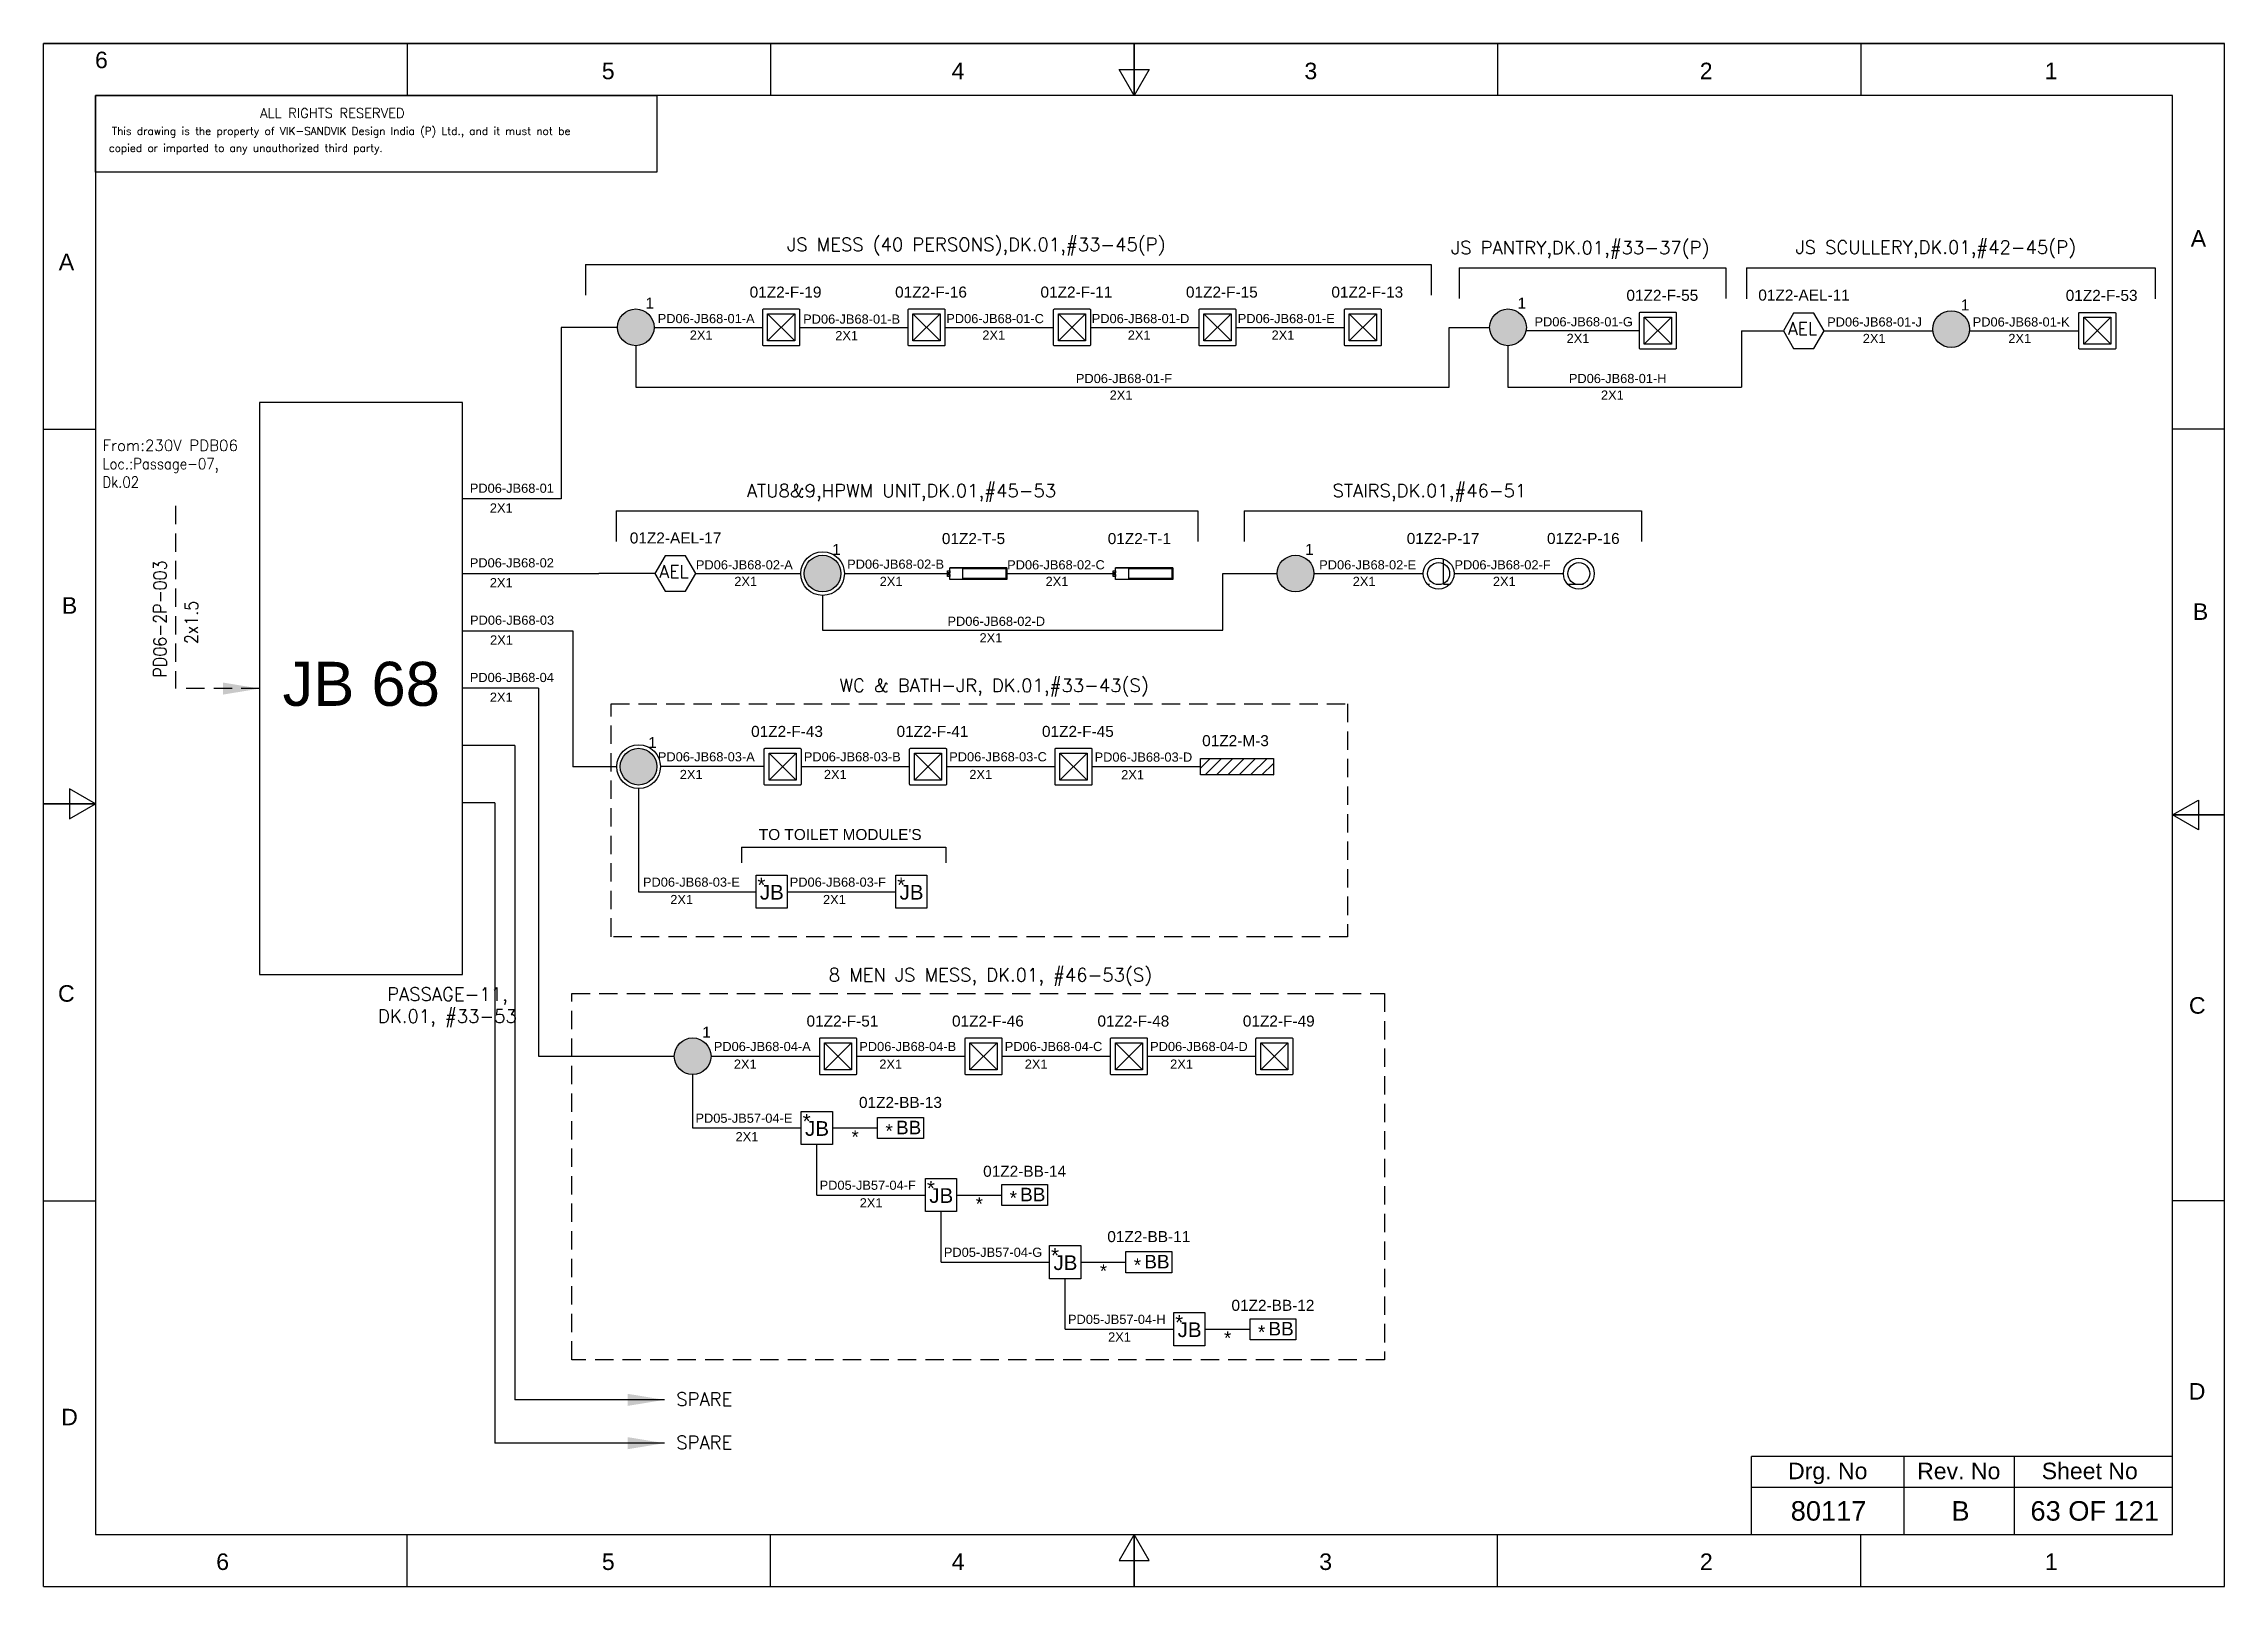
# Model space of a CAD drawing. Header units: inches. Extents: x -3311 to 1429, y -713 to 2436.
# Drawn here: x -2649.4 to -2352.4, y 408.4 to 618.4 of the extents above; entities that cross this region are included whole.
import ezdxf
from ezdxf.enums import TextEntityAlignment as Align

# ---------------------------------------------------------------- set-up
doc = ezdxf.new("R2010")
doc.units = ezdxf.units.IN
doc.linetypes.add('HIDDEN', pattern=[0.375, 0.25, -0.125])
doc.linetypes.add('SOLID', pattern=[0])
for name, color, linetype in [('BB', 7, 'Continuous'), ('Fmount', 7, 'Continuous'), ('LINE', 3, 'SOLID'), ('MirL', 7, 'Continuous')]:
    doc.layers.add(name, color=color, linetype=linetype)
for name, color, linetype, lineweight in [('ELEC_TXT-025', 1, 'Continuous', 25), ('HEL-025', 1, 'Continuous', 25), ('HEL-035', 2, 'Continuous', 35)]:
    doc.layers.add(name, color=color, linetype=linetype, lineweight=lineweight)
doc.styles.add('_NORMAL', font='arial.ttf')
doc.styles.add('ROMAN S', font='romans.shx')
doc.styles.add('ROMANS', font='simplex.shx', dxfattribs={"width": 0.88})
doc.styles.get("Standard").update_dxf_attribs({"font": 'arial.ttf'})
doc.dimstyles.get("Standard").update_dxf_attribs({"dimtxt": 0.18, "dimasz": 0.18, "dimexe": 0.18, "dimexo": 0.0625, "dimgap": 0.09, "dimtad": 0, "dimtih": 1, "dimtoh": 1, "dimdec": 4, "dimzin": 0, "dimdsep": 46, "dimtxsty": 'Standard', "dimcen": 0.09, "dimadec": 0, "dimazin": 0, "dimtfac": 1, "dimtdec": 4, "dimtofl": 0, "dimtmove": 0, "dimatfit": 3, "dimfxl": 1, "dimtolj": 1, "dimtzin": 0, "dimarcsym": 0})
pattern_1 = [(0, (0, 0), (0, 6.985), [5.08, -1.905]), (90, (0, 0), (-6.985, 4e-16), [5.08, -1.905])]

msp = doc.modelspace()

# ---------------------------------------------------------------- texts
at = {"color": 7}
for s, height, p in [('PD06-JB68-01-A', 1.25, (-2565.75, 580.37)), ('2X1', 1.25, (-2561.38, 578.12)), ('PD06-JB68-01-B', 1.25, (-2545.94, 580.3)), ('2X1', 1.25, (-2541.57, 578.05)), ('PD06-JB68-01-C', 1.25, (-2526.45, 580.37, -0.03)), ('2X1', 1.25, (-2521.54, 578.12)), ('PD06-JB68-01-D', 1.25, (-2506.64, 580.37, -0.03)), ('2X1', 1.25, (-2501.73, 578.12)), ('PD06-JB68-01-E', 1.25, (-2486.75, 580.37, -0.03)), ('2X1', 1.25, (-2482.15, 578.12)), ('PD06-JB68-01-G', 1.25, (-2446.34, 579.93)), ('PD06-JB68-01-J', 1.25, (-2406.48, 579.91, -0.08)), ('PD06-JB68-01-K', 1.25, (-2386.66, 579.91, -0.08)), ('2X1', 1.25, (-2441.97, 577.68)), ('2X1', 1.25, (-2401.63, 577.66, -0.05)), ('2X1', 1.25, (-2381.81, 577.66, -0.05)), ('PD06-JB68-01-F', 1.25, (-2508.8, 572.21, -0.03)), ('PD06-JB68-01-H', 1.25, (-2441.66, 572.21)), ('2X1', 1.25, (-2504.2, 569.95)), ('2X1', 1.25, (-2437.29, 569.95)), ('PD06-JB68-01', 1.25, (-2591.34, 557.27)), ('2X1', 1.25, (-2588.61, 554.58)), ('PD06-JB68-02', 1.25, (-2591.34, 547.11)), ('PD06-JB68-02-A', 1.25, (-2560.55, 546.84, -0.03)), ('PD06-JB68-02-B', 1.25, (-2539.95, 546.93, -0.03)), ('PD06-JB68-02-C', 1.25, (-2518.16, 546.84, -0.03)), ('PD06-JB68-02-E', 1.25, (-2475.66, 546.84, -0.03)), ('PD06-JB68-02-F', 1.25, (-2457.24, 546.84, -0.03)), ('2X1', 1.25, (-2588.61, 544.41)), ('2X1', 1.25, (-2555.32, 544.58)), ('2X1', 1.25, (-2535.52, 544.58)), ('2X1', 1.25, (-2512.93, 544.58)), ('2X1', 1.25, (-2471.1, 544.58)), ('2X1', 1.25, (-2452.01, 544.58)), ('PD06-JB68-03', 1.25, (-2591.31, 539.3)), ('2X1', 1.25, (-2588.58, 536.61)), ('PD06-JB68-02-D', 1.25, (-2526.29, 539.15, -0.03)), ('2X1', 1.25, (-2521.92, 536.9)), ('PD06-JB68-04', 1.25, (-2591.34, 531.5)), ('2X1', 1.25, (-2588.61, 528.81)), ('PD06-JB68-03-A', 1.25, (-2565.73, 520.7, 0.08)), ('PD06-JB68-03-B', 1.25, (-2545.85, 520.7, 0.08)), ('PD06-JB68-03-C', 1.25, (-2526.05, 520.7, 0.08)), ('PD06-JB68-03-D', 1.25, (-2506.25, 520.66, 0.08)), ('2X1', 1.25, (-2562.74, 518.29)), ('2X1', 1.25, (-2543.12, 518.29)), ('2X1', 1.25, (-2523.31, 518.29)), ('2X1', 1.25, (-2502.63, 518.26)), ("TO TOILET MODULE'S", 1.5, (-2551.98, 509.99)), ('PD06-JB68-03-E', 1.25, (-2567.76, 503.63, 0.08)), ('2X1', 1.25, (-2564.04, 501.26)), ('PD06-JB68-03-F', 1.25, (-2547.77, 503.63, 0.08)), ('2X1', 1.25, (-2543.24, 501.26)), ('PD06-JB68-04-A', 1.25, (-2558.11, 481.25, 0.08)), ('PD06-JB68-04-B', 1.25, (-2538.3, 481.25, 0.08)), ('PD06-JB68-04-C', 1.25, (-2518.49, 481.25, 0.08)), ('PD06-JB68-04-D', 1.25, (-2498.69, 481.25, 0.08)), ('2X1', 1.25, (-2555.38, 478.85)), ('2X1', 1.25, (-2535.57, 478.85)), ('2X1', 1.25, (-2515.76, 478.85)), ('2X1', 1.25, (-2495.96, 478.85)), ('PD05-JB57-04-E', 1.25, (-2560.61, 471.49, 0.08)), ('2X1', 1.25, (-2555.15, 468.97)), ('*', 1.8, (-2539.35, 468.68)), ('PD05-JB57-04-F', 1.25, (-2543.7, 462.36, 0.08)), ('2X1', 1.25, (-2538.24, 459.96)), ('*', 1.8, (-2522.44, 459.55)), ('PD05-JB57-04-G', 1.25, (-2526.78, 453.23, 0.08)), ('*', 1.8, (-2505.53, 450.42)), ('PD05-JB57-04-H', 1.25, (-2509.87, 444.1, 0.08)), ('2X1', 1.25, (-2504.41, 441.7)), ('*', 1.8, (-2488.62, 441.29))]:
    msp.add_text(s, height=height, dxfattribs=at).set_placement(p)
at = {"color": 7, "lineweight": 30}
msp.add_text('JB 68 ', height=6, dxfattribs=at).set_placement((-2604.96, 531.26), align=Align.MIDDLE_CENTER)
at = {"color": 7}
for s, height, p in [('Drg. No', 2.246, (-2406.4, 424.08)), ('Rev. No', 2.246, (-2388.56, 424.08)), ('Sheet No', 2.246, (-2370.72, 424.08)), ('80117', 2.653, (-2406.29, 418.64)), ('B', 2.65, (-2388.32, 418.64)), ('63 OF 121', 2.653, (-2370.04, 418.64))]:
    msp.add_text(s, height=height, dxfattribs=at).set_placement(p, align=Align.MIDDLE_CENTER)
at = {"color": 7, "char_height": 1.8, "attachment_point": 1, "style": '_NORMAL'}
for s, insert, width in [('{\\Fromans|c0;\\C2;JS MESS (40 PERSONS),DK.01,#33-45(P)}', (-2548.12, 591.99, 0.22), 64.1591), ('{\\Fromans|c0;\\C2;JS PANTRY,DK.01,#33-37(P)}', (-2457.69, 591.55, 0.22), 40.2117), ('{\\Fromans|c0;\\C2;JS SCULLERY,DK.01,#42-45(P)}', (-2410.78, 591.61, 0.16), 48.0727), ('{\\Fromans|c0;\\C2;ATU8&9,HPWM UNIT,DK.01,#45-53}', (-2553.61, 558.46, 0.22), 74.1776), ('{\\Fromans|c0;\\C2;STAIRS,DK.01,#46-51}', (-2473.84, 558.46, 0.22), 40.2117), ('{\\Fromans|c0;\\C2;WC & BATH-JR, DK.01,#33-43(S)}', (-2541, 531.95, 0.22), 74.1776), ('{\\Fromans|c0;\\C2;SPARE}', (-2563.22, 434.76), 8.1658), ('{\\Fromans|c0;\\C2;SPARE}', (-2563.22, 428.86), 8.1658)]:
    msp.add_mtext(s, dxfattribs=dict(at, insert=insert, width=width))
at = {"color": 7, "insert": (-2641.37, 564.48), "char_height": 1.5, "width": 36.8884, "attachment_point": 1}
msp.add_mtext('{\\Fromans|c0;\\C2;From:230V PDB06 \\P\\Fsimplex|c0;\\W0.88;Loc.:Passage-07,      \\PDk.02}', dxfattribs=at)
at = {"color": 7, "insert": (-2634.43, 532.11), "char_height": 1.8, "width": 17.1296, "attachment_point": 1, "rotation": 90, "style": '_NORMAL'}
msp.add_mtext('{\\Fromans|c0;\\W0.88;PD06-2P-003}', dxfattribs=at)
at = {"color": 7, "insert": (-2630.16, 536.67), "char_height": 1.8, "attachment_point": 1, "rotation": 90, "style": '_NORMAL'}
msp.add_mtext('{\\Fsimplex|c0;\\W0.88;2x1.5}', dxfattribs=at)
at = {"insert": (-2542.46, 492.52, -0.03), "char_height": 1.8, "width": 80.3537, "attachment_point": 1, "style": '_NORMAL'}
msp.add_mtext('{\\Fromans|c0;\\C2;8 MEN JS MESS, DK.01, #46-53(S)}', dxfattribs=at)
at = {"color": 7, "insert": (-2603.84, 489.9), "char_height": 1.8, "attachment_point": 1, "style": '_NORMAL'}
msp.add_mtext('\\pxqc;{\\Fromans|c0;\\C2;PASSAGE-11, \\PDK.01, #33-53}', dxfattribs=at)

# ---------------------------------------------------------------- blocks, each defined once
blk = doc.blocks.new('fr')
at = {"color": 7, "linetype": 'Continuous'}
for p, q in [((33763.99, 4500.4), (33466.99, 4500.4)), ((33466.99, 4500.4), (33763.99, 4500.4)), ((33466.99, 4290.33), (33466.99, 4500.4)), ((33516.49, 4500.4), (33516.49, 4493.33)), ((33565.99, 4500.4), (33565.99, 4493.33)), ((33615.49, 4500.4), (33615.49, 4493.33)), ((33615.49, 4493.33), (33615.49, 4500.4)), ((33615.49, 4500.4), (33615.49, 4493.33)), ((33664.99, 4500.4), (33664.99, 4493.33)), ((33714.49, 4500.4), (33714.49, 4493.33)), ((33763.99, 4290.33), (33763.99, 4500.4)), ((33763.99, 4290.33), (33763.99, 4500.4)), ((33615.49, 4493.33), (33613.45, 4496.87)), ((33613.45, 4496.87), (33617.53, 4496.87)), ((33617.53, 4496.87), (33615.49, 4493.33)), ((33756.92, 4493.33), (33474.06, 4493.33)), ((33474.06, 4493.33), (33474.06, 4297.41)), ((33756.92, 4297.41), (33756.92, 4493.33)), ((33466.99, 4447.89), (33474.06, 4447.89)), ((33763.99, 4447.89), (33756.92, 4447.89)), ((33474.06, 4396.87), (33470.53, 4398.91)), ((33470.53, 4398.91), (33470.53, 4394.83)), ((33466.99, 4396.87), (33474.06, 4396.87)), ((33474.06, 4396.87), (33466.99, 4396.87)), ((33466.99, 4396.87), (33474.06, 4396.87)), ((33470.53, 4394.83), (33474.06, 4396.87)), ((33756.92, 4395.37), (33760.45, 4397.41)), ((33760.45, 4397.41), (33760.45, 4393.33)), ((33763.99, 4395.37), (33756.92, 4395.37)), ((33760.45, 4393.33), (33756.92, 4395.37)), ((33756.92, 4395.37), (33763.99, 4395.37)), ((33763.99, 4395.37), (33756.92, 4395.37)), ((33466.99, 4342.85), (33474.06, 4342.85)), ((33763.99, 4342.85), (33756.92, 4342.85)), ((33474.06, 4297.41), (33756.92, 4297.41)), ((33516.49, 4290.33), (33516.49, 4297.41)), ((33565.99, 4290.33), (33565.99, 4297.41)), ((33615.49, 4297.41), (33613.45, 4293.87)), ((33615.49, 4290.33), (33615.49, 4297.41)), ((33617.53, 4293.87), (33615.49, 4297.41)), ((33615.49, 4297.41), (33615.49, 4290.33)), ((33615.49, 4290.33), (33615.49, 4297.41)), ((33664.99, 4290.33), (33664.99, 4297.41)), ((33714.49, 4290.33), (33714.49, 4297.41)), ((33613.45, 4293.87), (33617.53, 4293.87)), ((33466.99, 4290.33), (33763.99, 4290.33)), ((33466.99, 4290.33), (33763.99, 4290.33))]:
    blk.add_line(p, q, dxfattribs=at)
at = {"color": 7, "style": '_NORMAL'}
for s, p in [('6', (33474.86, 4498.18)), ('5', (33543.88, 4496.68)), ('4', (33591.52, 4496.68)), ('3', (33639.57, 4496.68)), ('2', (33693.41, 4496.68)), ('1', (33740.39, 4496.68)), ('A', (33760.45, 4473.88)), ('A', (33470.1, 4470.68)), ('B', (33470.52, 4423.9)), ('B', (33760.74, 4423.06)), ('C', (33470.08, 4371.07)), ('C', (33760.29, 4369.44)), ('D', (33760.27, 4316.89)), ('D', (33470.51, 4313.39)), ('6', (33491.37, 4293.69)), ('5', (33543.89, 4293.69)), ('4', (33591.53, 4293.69)), ('3', (33641.59, 4293.69)), ('2', (33693.43, 4293.69)), ('1', (33740.41, 4293.69))]:
    blk.add_text(s, height=2.25, dxfattribs=at).set_placement(p, align=Align.MIDDLE_CENTER)
blk = doc.blocks.new('LED FLUSH MOUNT')
for p, q in [((114818, 79432), (114604, 79219)), ((114604, 79432), (114818, 79219))]:
    blk.add_line(p, q)
blk.add_lwpolyline([(114572, 79470), (114850, 79470, -0.414214), (114856, 79464), (114856, 79186, -0.414214), (114850, 79180), (114572, 79180, -0.414214), (114566, 79186), (114566, 79464, -0.414214)], format="xyb", close=True)
blk.add_lwpolyline([(114604, 79432), (114818, 79432), (114818, 79219), (114604, 79219)], close=True)
blk = doc.blocks.new('LED Flush Mounted Light 22W')
blk.add_blockref('LED FLUSH MOUNT', (0, 0))
at = {"style": 'ROMANS', "width": 0.7}
blk.add_attdef('TAG_NO.:', (113905, 79579), '', height=250, dxfattribs=at)
blk = doc.blocks.new('FIXED_KEY_SWITCH')
h = blk.add_hatch(color=1)
h.dxf.hatch_style = 1
edge = h.paths.add_edge_path()
edge.add_arc((848.13, 1737.46), 2.5, 0, 360)
at = {"color": 1}
blk.add_circle((848.13, 1737.46), 2.5, dxfattribs=at)
at = {"color": 7, "insert": (849.44, 1741.5), "char_height": 1.5, "attachment_point": 1, "style": '_NORMAL'}
blk.add_mtext_dynamic_manual_height_columns('1', width=1.5, gutter_width=7.5, heights=[0], dxfattribs=at)
blk = doc.blocks.new('SWT')
blk.add_blockref('FIXED_KEY_SWITCH', (0, 0))
blk.add_attdef('TAG_NO', (844.55, 1741.11), '', height=1.5)
blk = doc.blocks.new('2A')
at = {"color": 7, "lineweight": -3, "ltscale": 2.5}
blk.add_line((790.02, 1997.62, -0.03), (782.23, 1997.62, -0.03), dxfattribs=at)
at = {"color": 7, "lineweight": -3, "ltscale": 2.5, "elevation": -0.03}
for points in [[(781.91, 1997.21), (782.23, 1997.21), (782.23, 1996.94), (781.91, 1996.94)], [(781.91, 1996.7), (782.23, 1996.7), (782.23, 1996.44), (781.91, 1996.44)], [(782.23, 1997.62), (790.02, 1997.62), (790.02, 1996.02), (782.23, 1996.02)], [(784.03, 1997.5), (789.88, 1997.5), (789.88, 1996.14), (784.03, 1996.14)]]:
    blk.add_lwpolyline(points, close=True, dxfattribs=at)
blk = doc.blocks.new('LED TUBE LIGHT 30W')
blk.add_blockref('2A', (179.91, -357.89))
blk.add_attdef('TAG_NO.', (962.52, 1642.97), '', height=1.5)
blk = doc.blocks.new('AEL')
at = {"color": 4}
blk.add_lwpolyline([(989.98, -190.09), (992.75, -190.09), (994.14, -187.69), (992.75, -185.28), (989.98, -185.28), (988.59, -187.69)], close=True, dxfattribs=at)
at = {"color": 4, "style": 'ROMANS'}
blk.add_text('AEL', height=1.725, dxfattribs=at).set_placement((989.2, -188.27))
blk = doc.blocks.new('AEL_L')
blk.add_blockref('AEL', (0, 0))
blk.add_attdef('TAG_NO', (986.55, -183.59), '', height=1.5)
blk = doc.blocks.new('1')
h = blk.add_hatch()
h.set_pattern_fill('ANGLE', color=6)
h.set_pattern_definition(pattern_1)
h.paths.add_polyline_path([(303.23, 2044.43, 1), (306.22, 2044.43, 1)], flags=0)
h.paths.add_polyline_path([(302.63, 2044.43, 1), (306.83, 2044.43, 1)])
h.paths.add_polyline_path([(306.22, 2044.43, -1), (303.23, 2044.43, -1)], flags=16)
h = blk.add_hatch()
h.set_pattern_fill('ANGLE', color=6)
h.set_pattern_definition(pattern_1)
h.paths.add_polyline_path([(303.23, 2044.43, 1), (306.22, 2044.43, 1)])
at = {"color": 6}
for radius in [2.1, 1.5]:
    blk.add_circle((304.73, 2044.43), radius, dxfattribs=at)
blk = doc.blocks.new('LED PENDENT LIGHT 15W')
blk.add_blockref('1', (0, 0))
blk.add_attdef('TAG_NO', (301.63, 2048.1), '', height=1.5)
blk = doc.blocks.new('MIR')
h = blk.add_hatch()
h.set_pattern_fill('ANSI31', color=256, scale=500)
h.set_pattern_definition([(45, (0, 0), (-44.194174, 44.194174), [])])
h.paths.add_polyline_path([(109452, 30143), (110019, 30143), (110019, 30272), (109452, 30272)])
at = {"elevation": -6}
blk.add_lwpolyline([(109452, 30272), (110019, 30272), (110019, 30143), (109452, 30143)], close=True, dxfattribs=at)
blk = doc.blocks.new('MIRROR LIGHT')
blk.add_blockref('MIR', (0, 0))
at = {"style": 'ROMANS', "width": 0.7}
blk.add_attdef('TAG_NO.:', (108952, 30348), '', height=250, dxfattribs=at)
blk = doc.blocks.new('A$C4BAD7D21')
at = {"layer": 'HEL-025'}
blk.add_lwpolyline([(-34000, 0), (-34000, 2086), (-18714, 2086), (-18714, 0)], close=True, dxfattribs=at)
at = {"layer": 'HEL-025', "style": 'ROMANS'}
for s, p in [('This drawing is the property of VIK-SANDVIK Design India (P) Ltd., and it must not be', (-33558, 1016)), (' copied or imparted to any unauthorized third party.', (-33785, 550))]:
    blk.add_text(s, height=210, dxfattribs=at).set_placement(p)
at = {"layer": 'HEL-035', "style": 'ROMANS'}
blk.add_text('     ALL RIGHTS RESERVED', height=262.5, dxfattribs=at).set_placement((-30497, 1476))
blk = doc.blocks.new('JB')
blk.add_lwpolyline([(1661.35, 1973.02), (1665.59, 1973.02), (1665.59, 1968.5), (1661.35, 1968.5)], close=True)
at = {"color": 7}
for s, p in [('*', (1661.54, 1970.68)), ('JB', (1661.87, 1969.69))]:
    blk.add_text(s, height=2, dxfattribs=at).set_placement(p)
blk = doc.blocks.new('JB_FOR_BUNKLIGHT')
blk.add_blockref('JB', (0, 0))
blk.add_attdef('TAG_NO:', (1659.46, 1975.19), '', height=1.5)
blk = doc.blocks.new('bunk_light')
blk.add_lwpolyline([(17773, 202986), (18112, 202986), (18112, 202830), (17773, 202830)], close=True)
at = {"char_height": 100, "attachment_point": 1}
for s, insert in [('*', (17831, 202937)), ('BB', (17909, 202962))]:
    blk.add_mtext_dynamic_manual_height_columns(s, width=182.6, gutter_width=7.5, heights=[0], dxfattribs=dict(at, insert=insert))
blk = doc.blocks.new('LED_BUNK _LIGHT')
at = {"xscale": 0.8, "yscale": 0.8, "zscale": 0.8}
blk.add_blockref('bunk_light', (4436, 38936), dxfattribs=at)
at = {"style": 'ROMAN S', "width": 0.7}
blk.add_attdef('TAG_NO:', text='', height=250, dxfattribs=at).set_placement((18767, 201415), align=Align.CENTER)

# ---------------------------------------------------------------- linework, layer by layer
for p, q in [((-2575.57, 588.35, -0.05), (-2460.41, 588.35, -0.05)), ((-2456.58, 587.91, -0.05), (-2420.26, 587.91, -0.05)), ((-2417.45, 587.89, -0.11), (-2361.81, 587.89, -0.11)), ((-2578.91, 579.8), (-2578.91, 556.43)), ((-2571.24, 579.8), (-2578.91, 579.8)), ((-2457.96, 571.64), (-2457.96, 579.8)), ((-2418.15, 579.34, -0.05), (-2418.15, 571.64, -0.01)), ((-2387.1, 579.34, -0.05), (-2372.2, 579.34, -0.05)), ((-2568.74, 577.3), (-2568.74, 571.64)), ((-2449.95, 577.3), (-2449.95, 571.64)), ((-2571.39, 554.82, -0.05), (-2492.17, 554.82, -0.05)), ((-2485.87, 554.82, -0.05), (-2431.78, 554.82, -0.05)), ((-2566.14, 546.27), (-2573.78, 546.27)), ((-2476.39, 546.27), (-2461.5, 546.27)), ((-2457.3, 546.27), (-2442.4, 546.27)), ((-2543.29, 543.29), (-2543.29, 538.58)), ((-2577.3, 538.46), (-2577.3, 519.95)), ((-2581.98, 530.66), (-2592.32, 530.66)), ((-2581.98, 530.66), (-2581.98, 480.54)), ((-2585.19, 522.86), (-2592.32, 522.86)), ((-2585.19, 522.86), (-2585.19, 433.76)), ((-2571.32, 519.95), (-2577.3, 519.95)), ((-2551.24, 519.98), (-2565.37, 519.98)), ((-2587.91, 515.06), (-2592.32, 515.06)), ((-2587.91, 515.06), (-2587.91, 427.86)), ((-2554.35, 509), (-2526.49, 509)), ((-2541.96, 470.78), (-2535.81, 470.78)), ((-2525.05, 461.65), (-2518.9, 461.65)), ((-2508.14, 452.51), (-2501.99, 452.51)), ((-2491.23, 443.38), (-2485.08, 443.38))]:
    msp.add_line(p, q)
at = {"color": 7, "linetype": 'Continuous'}
for p, q in [((-2359.46, 426.03), (-2416.78, 426.03)), ((-2416.78, 415.44), (-2416.78, 426.03)), ((-2396, 415.44), (-2396, 426.03)), ((-2380.99, 415.44), (-2380.99, 426.03)), ((-2416.78, 421.85), (-2359.46, 421.85))]:
    msp.add_line(p, q, dxfattribs=at)
at = {"linetype": 'HIDDEN', "ltscale": 10}
msp.add_lwpolyline([(-2631.44, 555.49), (-2631.44, 530.61)], dxfattribs=at)
for points, elevation in [([(-2572.11, 528.53), (-2471.79, 528.53), (-2471.79, 496.83), (-2572.11, 496.83)], -0.05), ([(-2577.46, 489.09), (-2466.79, 489.09), (-2466.79, 439.23), (-2577.46, 439.23)], -0.03)]:
    msp.add_lwpolyline(points, close=True, dxfattribs=dict(at, elevation=elevation))
at = {"layer": 'LINE', "color": 0}
for p, q in [((-2575.57, 588.35, -0.05), (-2575.57, 584.16, -0.05)), ((-2460.41, 588.35, -0.05), (-2460.41, 584.16, -0.05)), ((-2456.58, 587.91, -0.05), (-2456.58, 583.72, -0.05)), ((-2420.26, 587.91, -0.05), (-2420.26, 583.72, -0.05)), ((-2417.45, 587.89, -0.11), (-2417.45, 583.7, -0.11)), ((-2361.81, 587.89, -0.11), (-2361.81, 583.7, -0.11)), ((-2566.24, 579.8), (-2551.44, 579.8)), ((-2546.43, 579.8), (-2531.64, 579.8)), ((-2526.63, 579.8), (-2511.83, 579.8)), ((-2506.82, 579.8), (-2492.02, 579.8)), ((-2487.01, 579.8), (-2472.22, 579.8)), ((-2457.96, 579.8), (-2452.45, 579.8)), ((-2447.49, 579.36), (-2432.04, 579.36)), ((-2406.89, 579.34, -0.05), (-2392.1, 579.34, -0.05)), ((-2568.74, 571.64), (-2457.96, 571.64)), ((-2449.95, 571.64), (-2418.15, 571.64)), ((-2619.97, 569.56), (-2619.97, 491.66)), ((-2592.32, 569.56), (-2619.97, 569.56)), ((-2592.32, 491.66), (-2592.32, 569.56)), ((-2578.91, 556.43), (-2592.32, 556.43)), ((-2571.39, 554.82, -0.05), (-2571.39, 550.63, -0.05)), ((-2492.17, 554.82, -0.05), (-2492.17, 550.63, -0.05)), ((-2485.87, 554.82, -0.05), (-2485.87, 550.63, -0.05)), ((-2431.78, 554.82, -0.05), (-2431.78, 550.63, -0.05)), ((-2592.32, 546.27), (-2573.78, 546.27)), ((-2560.58, 546.27), (-2546.26, 546.27)), ((-2540.31, 546.27), (-2525.99, 546.27)), ((-2518.19, 546.27), (-2503.4, 546.27)), ((-2592.29, 538.46), (-2577.3, 538.46)), ((-2543.29, 538.58), (-2488.8, 538.58)), ((-2546.23, 519.98), (-2531.44, 519.98)), ((-2526.43, 519.98), (-2511.63, 519.98)), ((-2506.62, 519.98), (-2491.82, 519.98)), ((-2554.35, 509), (-2554.35, 506.9)), ((-2526.49, 509), (-2526.49, 506.9)), ((-2568.35, 502.95), (-2552.36, 502.95)), ((-2548.12, 502.95), (-2533.33, 502.95)), ((-2619.97, 491.66), (-2592.32, 491.66)), ((-2581.98, 480.54), (-2563.49, 480.54)), ((-2558.49, 480.54), (-2543.69, 480.54)), ((-2538.68, 480.54), (-2523.88, 480.54)), ((-2518.87, 480.54), (-2504.08, 480.54)), ((-2499.07, 480.54), (-2484.27, 480.54)), ((-2560.99, 478.04), (-2560.99, 470.78)), ((-2560.99, 470.78), (-2546.19, 470.78)), ((-2544.08, 461.65), (-2544.08, 468.52)), ((-2544.08, 461.65), (-2529.28, 461.65)), ((-2527.16, 452.51), (-2527.16, 459.39)), ((-2527.16, 452.51), (-2512.37, 452.51)), ((-2510.25, 443.38), (-2510.25, 450.26)), ((-2510.25, 443.38), (-2495.46, 443.38))]:
    msp.add_line(p, q, dxfattribs=at)
at = {"layer": 'LINE', "color": 7}
for p, q in [((-2418.15, 579.34, -0.05), (-2412.45, 579.34, -0.05)), ((-2488.8, 538.58), (-2488.8, 546.27)), ((-2488.8, 546.27), (-2481.39, 546.27)), ((-2568.35, 517.01), (-2568.35, 502.95))]:
    msp.add_line(p, q, dxfattribs=at)
at = {"layer": 'LINE', "color": 0}
for centre in [(-2543.29, 546.27), (-2568.35, 519.98)]:
    msp.add_circle(centre, 2.97, dxfattribs=at)

# ---------------------------------------------------------------- block references
for name, p in [('fr', (-36116.37, -3881.97)), ('SWT', (-3416.87, -1157.66)), ('SWT', (-3298.08, -1157.66)), ('SWT', (-3237.72, -1157.9, -0.05)), ('SWT', (-3391.42, -1191.19)), ('SWT', (-3327.02, -1191.19)), ('SWT', (-3416.48, -1217.48)), ('JB_FOR_BUNKLIGHT', (-4213.71, -1467.81)), ('JB_FOR_BUNKLIGHT', (-4194.68, -1467.81)), ('SWT', (-3409.12, -1256.92)), ('JB_FOR_BUNKLIGHT', (-4207.55, -1499.98)), ('JB_FOR_BUNKLIGHT', (-4190.63, -1509.11)), ('JB_FOR_BUNKLIGHT', (-4173.72, -1518.25)), ('JB_FOR_BUNKLIGHT', (-4156.81, -1527.38))]:
    msp.add_blockref(name, p)
ref = msp.add_blockref('AEL_L', (-3401.03, 767.03, -0.05))
ref.add_attrib('TAG_NO', '01Z2-AEL-11', (-2415.86, 583.44, -0.05), dxfattribs={"color": 4, "height": 1.5})
ref = msp.add_blockref('AEL_L', (-3554.72, 733.95))
ref.add_attrib('TAG_NO', '01Z2-AEL-17', (-2569.55, 550.37), dxfattribs={"color": 4, "height": 1.5})
ref = msp.add_blockref('LED TUBE LIGHT 30W', (-3488.12, -1092.66, 0.03))
ref.add_attrib('TAG_NO.', '01Z2-T-5', (-2527.05, 550.29, 0.03), dxfattribs={"height": 1.5})
ref = msp.add_blockref('LED TUBE LIGHT 30W', (-3465.53, -1092.66, 0.03))
ref.add_attrib('TAG_NO.', '01Z2-T-1', (-2504.46, 550.29, 0.03), dxfattribs={"height": 1.5})
ref = msp.add_blockref('LED PENDENT LIGHT 15W', (-2764.13, -1498.16))
ref.add_attrib('TAG_NO', '01Z2-P-17', (-2463.74, 550.3), dxfattribs={"height": 1.5})
ref = msp.add_blockref('LED PENDENT LIGHT 15W', (-2745.03, -1498.16))
ref.add_attrib('TAG_NO', '01Z2-P-16', (-2444.64, 550.3), dxfattribs={"height": 1.5})
at = {"layer": 'BB'}
ref = msp.add_blockref('LED_BUNK _LIGHT', (-2965.6, -4166.31), dxfattribs=dict(at, xscale=0.02304, yscale=0.02304, zscale=0.02304))
ref.add_attrib('TAG_NO:', '01Z2-BB-13', dxfattribs={"layer": '0', "height": 1.5}).set_placement((-2532.69, 473.06, 0), align=Align.BOTTOM_CENTER)
ref = msp.add_blockref('LED_BUNK _LIGHT', (-2948.69, -4175.44), dxfattribs=dict(at, xscale=0.02304, yscale=0.02304, zscale=0.02304))
ref.add_attrib('TAG_NO:', '01Z2-BB-14', dxfattribs={"layer": '0', "height": 1.5}).set_placement((-2515.78, 463.69, 0), align=Align.BOTTOM_CENTER)
ref = msp.add_blockref('LED_BUNK _LIGHT', (-2931.78, -4184.58), dxfattribs=dict(at, xscale=0.02304, yscale=0.02304, zscale=0.02304))
ref.add_attrib('TAG_NO:', '01Z2-BB-11', dxfattribs={"layer": '0', "height": 1.5}).set_placement((-2498.87, 454.79, 0), align=Align.BOTTOM_CENTER)
ref = msp.add_blockref('LED_BUNK _LIGHT', (-2914.87, -4193.71), dxfattribs=dict(at, xscale=0.02304, yscale=0.02304, zscale=0.02304))
ref.add_attrib('TAG_NO:', '01Z2-BB-12', dxfattribs={"layer": '0', "height": 1.5}).set_placement((-2481.96, 445.43, 0), align=Align.BOTTOM_CENTER)
at = {"layer": 'ELEC_TXT-025', "color": 0, "xscale": 0.005, "yscale": 0.005, "zscale": 0.005}
msp.add_blockref('A$C4BAD7D21', (-2472.31, 600.93), dxfattribs=at)
at = {"layer": 'Fmount'}
ref = msp.add_blockref('LED Flush Mounted Light 22W', (-4531.14, -790.94), dxfattribs=dict(at, xscale=0.01728, yscale=0.01728, zscale=0.01728))
ref.add_attrib('TAG_NO.:', '01Z2-F-19', dxfattribs={"layer": '0', "height": 1.5}).set_placement((-2553.23, 583.4), align=Align.BOTTOM_LEFT)
ref = msp.add_blockref('LED Flush Mounted Light 22W', (-4511.34, -790.94), dxfattribs=dict(at, xscale=0.01728, yscale=0.01728, zscale=0.01728))
ref.add_attrib('TAG_NO.:', '01Z2-F-16', dxfattribs={"layer": '0', "height": 1.5}).set_placement((-2533.42, 583.4), align=Align.BOTTOM_LEFT)
ref = msp.add_blockref('LED Flush Mounted Light 22W', (-4491.53, -790.94), dxfattribs=dict(at, xscale=0.01728, yscale=0.01728, zscale=0.01728))
ref.add_attrib('TAG_NO.:', '01Z2-F-11', dxfattribs={"layer": '0', "height": 1.5}).set_placement((-2513.62, 583.4), align=Align.BOTTOM_LEFT)
ref = msp.add_blockref('LED Flush Mounted Light 22W', (-4471.72, -790.94), dxfattribs=dict(at, xscale=0.01728, yscale=0.01728, zscale=0.01728))
ref.add_attrib('TAG_NO.:', '01Z2-F-15', dxfattribs={"layer": '0', "height": 1.5}).set_placement((-2493.81, 583.4), align=Align.BOTTOM_LEFT)
ref = msp.add_blockref('LED Flush Mounted Light 22W', (-4451.92, -790.94), dxfattribs=dict(at, xscale=0.01728, yscale=0.01728, zscale=0.01728))
ref.add_attrib('TAG_NO.:', '01Z2-F-13', dxfattribs={"layer": '0', "height": 1.5}).set_placement((-2474, 583.4), align=Align.BOTTOM_LEFT)
ref = msp.add_blockref('LED Flush Mounted Light 22W', (-4411.74, -791.38), dxfattribs=dict(at, xscale=0.01728, yscale=0.01728, zscale=0.01728))
ref.add_attrib('TAG_NO.:', '01Z2-F-55', dxfattribs={"layer": '0', "height": 1.5}).set_placement((-2433.82, 582.96), align=Align.BOTTOM_LEFT)
ref = msp.add_blockref('LED Flush Mounted Light 22W', (-4351.9, -791.4, -0.05), dxfattribs=dict(at, xscale=0.01728, yscale=0.01728, zscale=0.01728))
ref.add_attrib('TAG_NO.:', '01Z2-F-53', dxfattribs={"layer": '0', "height": 1.5}).set_placement((-2373.99, 582.95, -0.05), align=Align.BOTTOM_LEFT)
ref = msp.add_blockref('LED Flush Mounted Light 22W', (-4530.94, -850.76), dxfattribs=dict(at, xscale=0.01728, yscale=0.01728, zscale=0.01728))
ref.add_attrib('TAG_NO.:', '01Z2-F-43', dxfattribs={"layer": '0', "height": 1.5}).set_placement((-2553.03, 523.58), align=Align.BOTTOM_LEFT)
ref = msp.add_blockref('LED Flush Mounted Light 22W', (-4511.14, -850.76), dxfattribs=dict(at, xscale=0.01728, yscale=0.01728, zscale=0.01728))
ref.add_attrib('TAG_NO.:', '01Z2-F-41', dxfattribs={"layer": '0', "height": 1.5}).set_placement((-2533.22, 523.58), align=Align.BOTTOM_LEFT)
ref = msp.add_blockref('LED Flush Mounted Light 22W', (-4491.33, -850.76), dxfattribs=dict(at, xscale=0.01728, yscale=0.01728, zscale=0.01728))
ref.add_attrib('TAG_NO.:', '01Z2-F-45', dxfattribs={"layer": '0', "height": 1.5}).set_placement((-2513.42, 523.58), align=Align.BOTTOM_LEFT)
ref = msp.add_blockref('LED Flush Mounted Light 22W', (-4523.39, -890.2), dxfattribs=dict(at, xscale=0.01728, yscale=0.01728, zscale=0.01728))
ref.add_attrib('TAG_NO.:', '01Z2-F-51', dxfattribs={"layer": '0', "height": 1.5}).set_placement((-2545.48, 484.14), align=Align.BOTTOM_LEFT)
ref = msp.add_blockref('LED Flush Mounted Light 22W', (-4503.58, -890.2), dxfattribs=dict(at, xscale=0.01728, yscale=0.01728, zscale=0.01728))
ref.add_attrib('TAG_NO.:', '01Z2-F-46', dxfattribs={"layer": '0', "height": 1.5}).set_placement((-2525.67, 484.14), align=Align.BOTTOM_LEFT)
ref = msp.add_blockref('LED Flush Mounted Light 22W', (-4483.78, -890.2), dxfattribs=dict(at, xscale=0.01728, yscale=0.01728, zscale=0.01728))
ref.add_attrib('TAG_NO.:', '01Z2-F-48', dxfattribs={"layer": '0', "height": 1.5}).set_placement((-2505.86, 484.14), align=Align.BOTTOM_LEFT)
ref = msp.add_blockref('LED Flush Mounted Light 22W', (-4463.97, -890.2), dxfattribs=dict(at, xscale=0.01728, yscale=0.01728, zscale=0.01728))
ref.add_attrib('TAG_NO.:', '01Z2-F-49', dxfattribs={"layer": '0', "height": 1.5}).set_placement((-2486.06, 484.14), align=Align.BOTTOM_LEFT)
at = {"layer": 'MirL'}
ref = msp.add_blockref('MIRROR LIGHT', (-4407.24, -8.65, 0.11), dxfattribs=dict(at, xscale=0.0175, yscale=0.0175, zscale=0.0175))
ref.add_attrib('TAG_NO.:', '01Z2-M-3', dxfattribs={"layer": '0', "height": 1.5}).set_placement((-2491.6, 522.32, -0.11), align=Align.BOTTOM_LEFT)

msp.set_redraw_order([(e.dxf.handle, doc.entitydb.next_handle()) for e in msp.query("TEXT MTEXT ATTDEF DIMENSION ARC_DIMENSION")])  # texts and dimensions are drawn at this point

# ---------------------------------------------------------------- leaders
at = {"linetype": 'HIDDEN', "ltscale": 10}
msp.add_leader([(-2619.97, 530.61), (-2630.8, 530.61)], dimstyle='Standard', override={"dimasz": 5, "dimarcsym": 1}, dxfattribs=at)
for points in [[(-2564.84, 433.76), (-2585.19, 433.76)], [(-2564.84, 427.86), (-2587.91, 427.86)]]:
    msp.add_leader(points, dimstyle='Standard', override={"dimasz": 5, "dimarcsym": 1})

doc.saveas('drawing.dxf')
